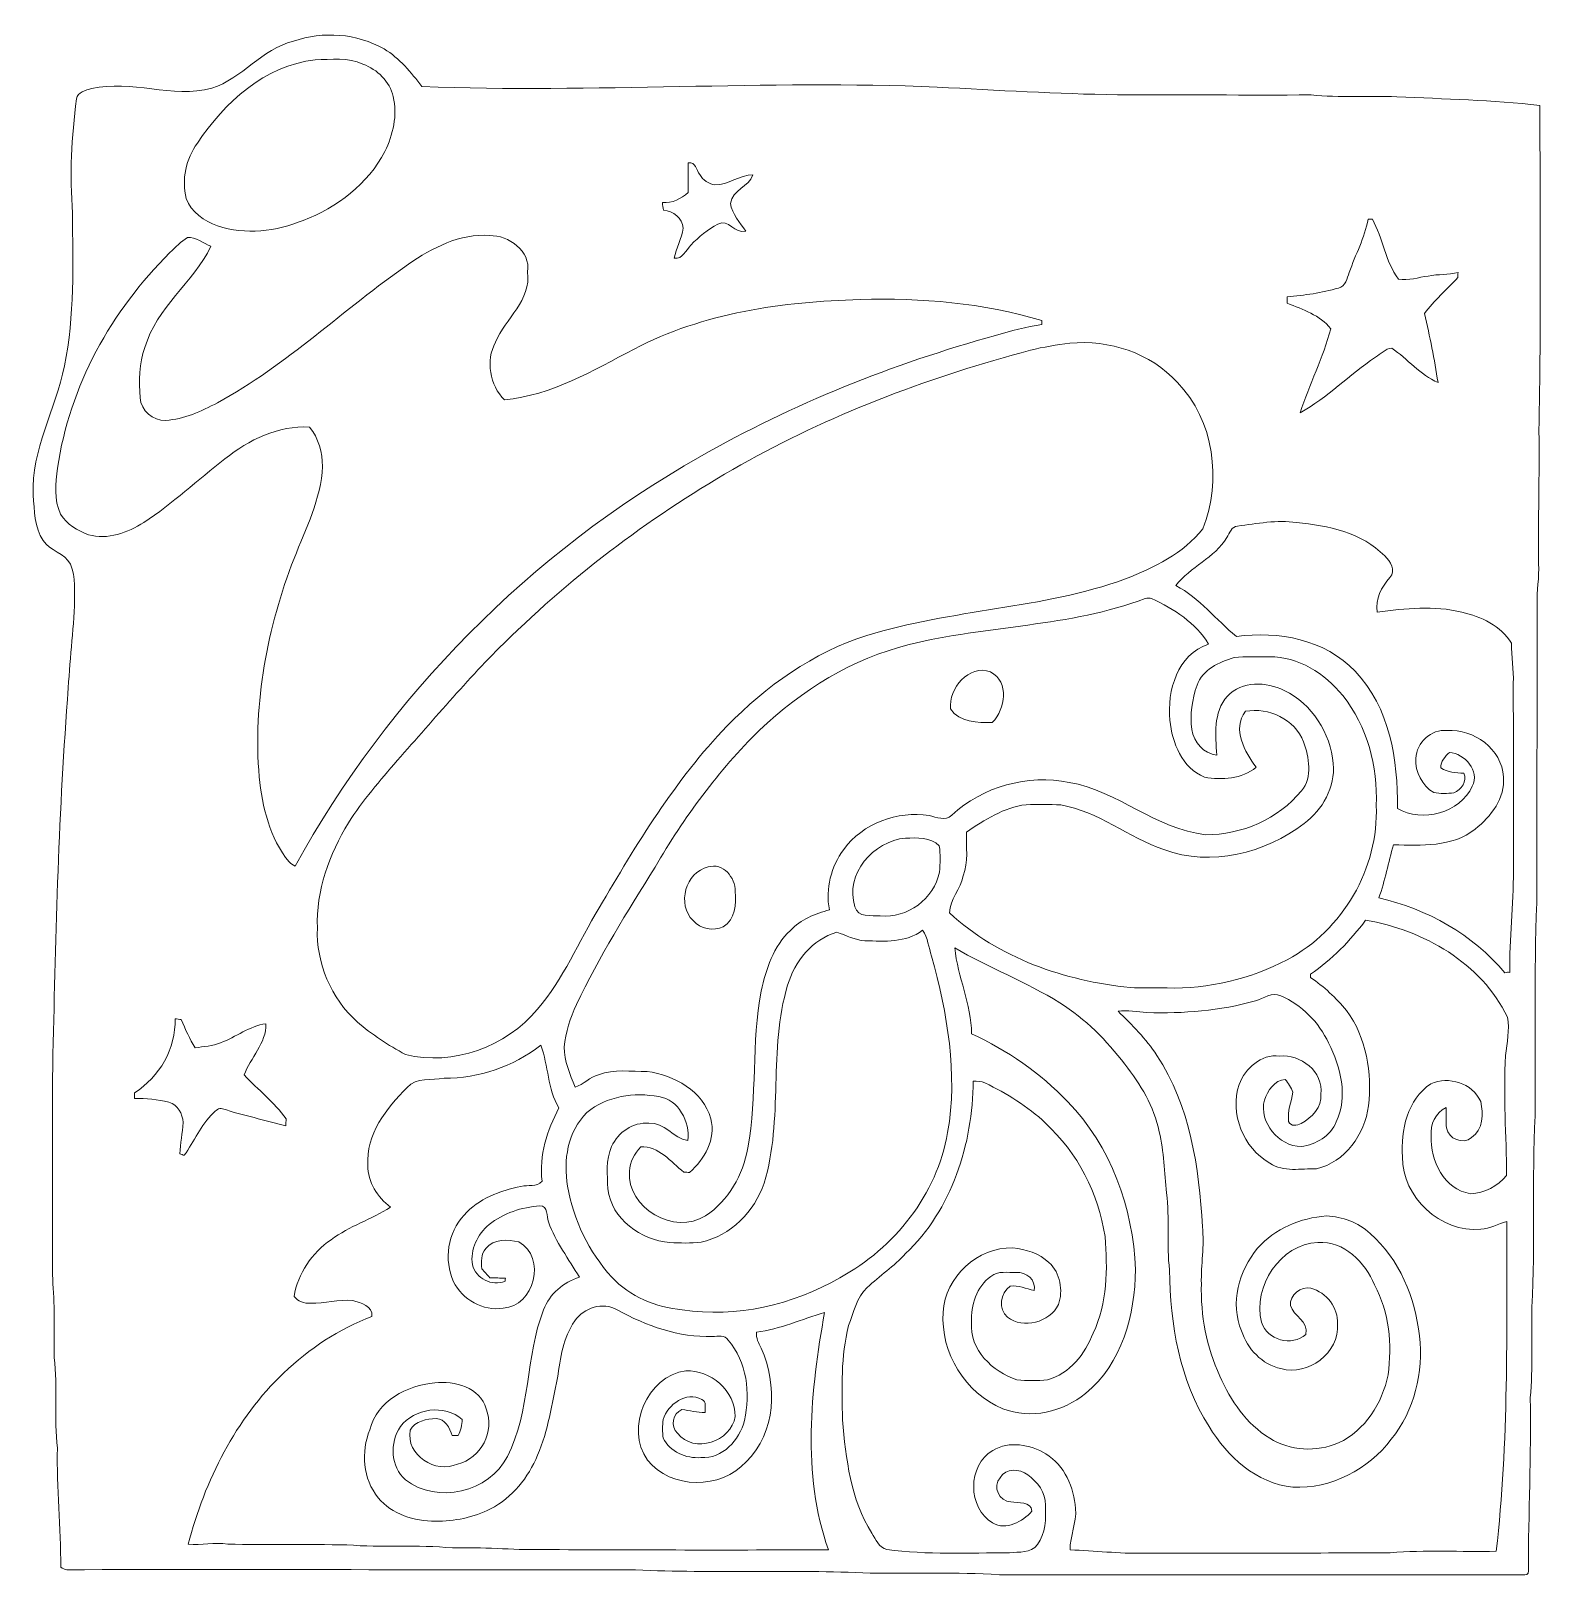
# Model space of a CAD drawing. Header units: centimetres. Extents: x -15.9 to 15.9, y -16.2 to 16.3.
import ezdxf

# ---------------------------------------------------------------- set-up
doc = ezdxf.new("R2010")
doc.units = ezdxf.units.CM
doc.header["$MEASUREMENT"] = 0
doc.layers.add('Layer 1', color=7, linetype='Continuous')

msp = doc.modelspace()

# ---------------------------------------------------------------- linework, layer by layer
at = {"layer": 'Layer 1', "color": 250, "lineweight": 9}
for points, knots in [([(-10.37536, 16.05652), (-9.75412, 16.27524), (-9.04327, 16.22374), (-8.47001, 15.89459), (-8.47001, 15.89459), (-8.14263, 15.70233), (-7.90098, 15.40141), (-7.67132, 15.10578), (-7.67132, 15.10578), (-4.05852, 14.96397), (-0.44396, 15.24654), (3.16743, 15.09273), (3.16743, 15.09273), (4.42967, 15.02817), (5.69155, 14.94986), (6.95626, 14.93186), (6.95626, 14.93186), (8.31551, 14.92728), (9.67477, 14.92622), (11.03437, 14.92763), (11.03437, 14.92763), (11.63198, 14.87295), (12.23382, 14.90682), (12.83354, 14.892), (12.83354, 14.892), (13.83649, 14.83732), (14.84437, 14.82991), (15.84203, 14.70397), (15.84203, 14.70397), (15.84661, 12.4222), (15.86813, 10.13585), (15.82192, 7.85654), (15.82192, 7.85654), (15.83674, 6.92874), (15.80322, 5.99952), (15.81627, 5.06925), (15.81627, 5.06925), (15.83074, 4.78561), (15.77253, 4.50586), (15.78664, 4.22258), (15.78664, 4.22258), (15.78629, 2.1292), (15.77606, 0.03616), (15.775, -2.05722), (15.775, -2.05722), (15.71785, -3.54806), (15.75348, -5.04383), (15.74149, -6.53714), (15.74149, -6.53714), (15.66881, -7.87523), (15.75207, -9.22072), (15.67481, -10.55881), (15.67481, -10.55881), (15.66846, -11.19381), (15.69315, -11.83093), (15.64059, -12.46381), (15.64059, -12.46381), (15.65929, -13.67701), (15.60108, -14.88633), (15.60002, -16.09882), (15.60002, -16.09882), (15.61942, -16.17927), (15.53758, -16.19126), (15.47796, -16.18844), (15.47796, -16.18844), (11.80942, -16.18879), (8.14089, -16.18632), (4.47235, -16.18244), (4.47235, -16.18244), (3.56924, -16.12635), (2.66119, -16.15738), (1.75596, -16.14787), (1.75596, -16.14787), (0.11237, -16.07167), (-1.53898, -16.15457), (-3.18293, -16.08225), (-3.18293, -16.08225), (-7.16931, -16.07943), (-11.15606, -16.07132), (-15.14245, -16.07731), (-15.14245, -16.07731), (-15.18972, -16.07661), (-15.22782, -16.04449), (-15.26874, -16.02616), (-15.26874, -16.02616), (-15.26556, -15.19043), (-15.35835, -14.35858), (-15.34, -13.52214), (-15.34, -13.52214), (-15.41126, -12.88891), (-15.33295, -12.24791), (-15.40491, -11.61503), (-15.40491, -11.61503), (-15.41902, -11.09856), (-15.38445, -10.57962), (-15.43913, -10.06527), (-15.43913, -10.06527), (-15.44231, -8.53633), (-15.44619, -7.0074), (-15.43948, -5.47881), (-15.43948, -5.47881), (-15.37951, -2.91129), (-15.32624, -0.34237), (-15.12728, 2.21845), (-15.12728, 2.21845), (-15.09447, 2.87567), (-15.01545, 3.53008), (-14.98017, 4.18695), (-14.98017, 4.18695), (-14.98652, 4.4787), (-14.94418, 4.78738), (-15.06766, 5.06148), (-15.06766, 5.06148), (-15.18443, 5.30243), (-15.49593, 5.33947), (-15.63951, 5.55784), (-15.63951, 5.55784), (-15.82719, 5.84112), (-15.82331, 6.19108), (-15.84765, 6.51669), (-15.84765, 6.51669), (-15.8981, 7.4706), (-15.36893, 8.31586), (-15.19325, 9.23096), (-15.19325, 9.23096), (-14.96958, 10.28684), (-15.02109, 11.37022), (-15.02074, 12.44231), (-15.02074, 12.44231), (-15.0853, 13.24276), (-15.0419, 14.04921), (-14.93748, 14.84402), (-14.93748, 14.84402), (-14.91561, 14.9936), (-14.74063, 15.02394), (-14.62139, 15.06204), (-14.62139, 15.06204), (-13.78319, 15.25642), (-12.927, 14.85214), (-12.09162, 15.06804), (-12.09162, 15.06804), (-11.45274, 15.27617), (-11.03893, 15.89777), (-10.37536, 16.05652), (-10.37536, 16.05652), (-10.37536, 16.05652), (-10.37536, 16.05652), (-10.37536, 16.05652)], [0, 0, 0, 0, 0.02631579, 0.02631579, 0.02631579, 0.02631579, 0.05263158, 0.05263158, 0.05263158, 0.05263158, 0.07894737, 0.07894737, 0.07894737, 0.07894737, 0.10526316, 0.10526316, 0.10526316, 0.10526316, 0.13157895, 0.13157895, 0.13157895, 0.13157895, 0.15789474, 0.15789474, 0.15789474, 0.15789474, 0.18421053, 0.18421053, 0.18421053, 0.18421053, 0.21052632, 0.21052632, 0.21052632, 0.21052632, 0.23684211, 0.23684211, 0.23684211, 0.23684211, 0.26315789, 0.26315789, 0.26315789, 0.26315789, 0.28947368, 0.28947368, 0.28947368, 0.28947368, 0.31578947, 0.31578947, 0.31578947, 0.31578947, 0.34210526, 0.34210526, 0.34210526, 0.34210526, 0.36842105, 0.36842105, 0.36842105, 0.36842105, 0.39473684, 0.39473684, 0.39473684, 0.39473684, 0.42105263, 0.42105263, 0.42105263, 0.42105263, 0.44736842, 0.44736842, 0.44736842, 0.44736842, 0.47368421, 0.47368421, 0.47368421, 0.47368421, 0.5, 0.5, 0.5, 0.5, 0.52631579, 0.52631579, 0.52631579, 0.52631579, 0.55263158, 0.55263158, 0.55263158, 0.55263158, 0.57894737, 0.57894737, 0.57894737, 0.57894737, 0.60526316, 0.60526316, 0.60526316, 0.60526316, 0.63157895, 0.63157895, 0.63157895, 0.63157895, 0.65789474, 0.65789474, 0.65789474, 0.65789474, 0.68421053, 0.68421053, 0.68421053, 0.68421053, 0.71052632, 0.71052632, 0.71052632, 0.71052632, 0.73684211, 0.73684211, 0.73684211, 0.73684211, 0.76315789, 0.76315789, 0.76315789, 0.76315789, 0.78947368, 0.78947368, 0.78947368, 0.78947368, 0.81578947, 0.81578947, 0.81578947, 0.81578947, 0.84210526, 0.84210526, 0.84210526, 0.84210526, 0.86842105, 0.86842105, 0.86842105, 0.86842105, 0.89473684, 0.89473684, 0.89473684, 0.89473684, 0.92105263, 0.92105263, 0.92105263, 0.92105263, 0.94736842, 0.94736842, 0.94736842, 0.94736842, 1, 1, 1, 1]), ([(-9.9171, 15.66635), (-10.98073, 15.55099), (-11.8214, 14.76606), (-12.39642, 13.91657), (-12.39642, 13.91657), (-12.63737, 13.58249), (-12.72839, 13.15422), (-12.63314, 12.75346), (-12.63314, 12.75346), (-12.52413, 12.46383), (-12.25284, 12.27615), (-11.97238, 12.17314), (-11.97238, 12.17314), (-11.3843, 11.97911), (-10.73484, 12.06166), (-10.16898, 12.29167), (-10.16898, 12.29167), (-9.45814, 12.56261), (-8.80585, 13.05579), (-8.45025, 13.73912), (-8.45025, 13.73912), (-8.28056, 14.09366), (-8.18496, 14.5043), (-8.27492, 14.89341), (-8.27492, 14.89341), (-8.35077, 15.21409), (-8.609, 15.46315), (-8.91239, 15.57533), (-8.91239, 15.57533), (-9.22707, 15.72067), (-9.58196, 15.67517), (-9.9171, 15.66635), (-9.9171, 15.66635), (-9.9171, 15.66635), (-9.9171, 15.66635), (-9.9171, 15.66635)], [0, 0, 0, 0, 0.1, 0.1, 0.1, 0.1, 0.2, 0.2, 0.2, 0.2, 0.3, 0.3, 0.3, 0.3, 0.4, 0.4, 0.4, 0.4, 0.5, 0.5, 0.5, 0.5, 0.6, 0.6, 0.6, 0.6, 0.7, 0.7, 0.7, 0.7, 0.8, 0.8, 0.8, 0.8, 1, 1, 1, 1]), ([(-2.07238, 13.49888), (-2.07309, 13.2918), (-2.07626, 13.08507), (-2.07097, 12.87799), (-2.07097, 12.87799), (-2.22231, 12.74817), (-2.40646, 12.64551), (-2.61354, 12.66562), (-2.61354, 12.66562), (-2.61072, 12.61023), (-2.60402, 12.55732), (-2.59273, 12.50722), (-2.59273, 12.50722), (-2.3927, 12.49241), (-2.18315, 12.33683), (-2.17892, 12.12552), (-2.17892, 12.12552), (-2.21208, 11.90715), (-2.3165, 11.70712), (-2.36942, 11.49334), (-2.36942, 11.49334), (-2.18456, 11.47147), (-2.12353, 11.66585), (-2.01453, 11.77274), (-2.01453, 11.77274), (-1.84872, 11.94631), (-1.65998, 12.10364), (-1.4455, 12.21336), (-1.4455, 12.21336), (-1.22607, 12.33366), (-1.08884, 11.99781), (-0.8613, 12.06343), (-0.8613, 12.06343), (-0.98971, 12.24405), (-1.14669, 12.42361), (-1.18444, 12.64869), (-1.18444, 12.64869), (-1.1414, 12.93232), (-0.79603, 12.99617), (-0.7096, 13.24629), (-0.7096, 13.24629), (-0.99465, 13.25687), (-1.22571, 13.02651), (-1.51182, 13.0378), (-1.51182, 13.0378), (-1.64235, 13.06038), (-1.76405, 13.13764), (-1.82932, 13.25441), (-1.82932, 13.25441), (-1.89917, 13.35177), (-1.9154, 13.5271), (-2.07238, 13.49888), (-2.07238, 13.49888), (-2.07238, 13.49888), (-2.07238, 13.49888), (-2.07238, 13.49888)], [0, 0, 0, 0, 0.06666667, 0.06666667, 0.06666667, 0.06666667, 0.13333333, 0.13333333, 0.13333333, 0.13333333, 0.2, 0.2, 0.2, 0.2, 0.26666667, 0.26666667, 0.26666667, 0.26666667, 0.33333333, 0.33333333, 0.33333333, 0.33333333, 0.4, 0.4, 0.4, 0.4, 0.46666667, 0.46666667, 0.46666667, 0.46666667, 0.53333333, 0.53333333, 0.53333333, 0.53333333, 0.6, 0.6, 0.6, 0.6, 0.66666667, 0.66666667, 0.66666667, 0.66666667, 0.73333333, 0.73333333, 0.73333333, 0.73333333, 0.8, 0.8, 0.8, 0.8, 0.86666667, 0.86666667, 0.86666667, 0.86666667, 1, 1, 1, 1]), ([(-7.95742, 11.36987), (-9.31632, 10.42547), (-10.51471, 9.25037), (-11.97485, 8.45344), (-11.97485, 8.45344), (-12.31528, 8.28058), (-12.67441, 8.10772), (-13.06176, 8.08726), (-13.06176, 8.08726), (-13.33128, 8.06962), (-13.57788, 8.29294), (-13.60222, 8.55857), (-13.60222, 8.55857), (-13.61774, 8.91489), (-13.63291, 9.28212), (-13.50026, 9.62114), (-13.50026, 9.62114), (-13.25508, 10.45828), (-12.48603, 10.98216), (-12.11173, 11.74593), (-12.11173, 11.74593), (-12.27507, 11.80908), (-12.42288, 11.94489), (-12.60597, 11.93466), (-12.60597, 11.93466), (-12.74215, 11.84435), (-12.85468, 11.72511), (-12.9718, 11.61258), (-12.9718, 11.61258), (-14.20476, 10.39972), (-15.09023, 8.80375), (-15.33647, 7.0822), (-15.33647, 7.0822), (-15.37881, 6.76223), (-15.41832, 6.41615), (-15.27156, 6.11558), (-15.27156, 6.11558), (-15.14527, 5.9011), (-14.9149, 5.76845), (-14.68807, 5.68343), (-14.68807, 5.68343), (-14.28343, 5.56807), (-13.86151, 5.72224), (-13.52143, 5.94237), (-13.52143, 5.94237), (-12.91465, 6.33431), (-12.38972, 6.83631), (-11.81787, 7.27552), (-11.81787, 7.27552), (-11.31692, 7.6791), (-10.69462, 7.98143), (-10.03669, 7.94438), (-10.03669, 7.94438), (-9.84549, 7.71473), (-9.76929, 7.40851), (-9.76223, 7.11536), (-9.76223, 7.11536), (-9.79575, 6.43026), (-10.11254, 5.80937), (-10.3616, 5.1839), (-10.3616, 5.1839), (-10.92322, 3.72834), (-11.23049, 2.15001), (-11.09432, 0.58932), (-11.09432, 0.58932), (-11.03082, -0.04215), (-10.87666, -0.69655), (-10.46532, -1.1975), (-10.46532, -1.1975), (-10.43533, -1.24124), (-10.37995, -1.25006), (-10.34043, -1.28287), (-10.34043, -1.28287), (-8.3677, 2.29571), (-5.38532, 5.30667), (-1.82861, 7.31962), (-1.82861, 7.31962), (0.12366, 8.4351), (2.22798, 9.2733), (4.39333, 9.87196), (4.39333, 9.87196), (4.71436, 9.96369), (5.03609, 10.05858), (5.36841, 10.10162), (5.36841, 10.10162), (5.36629, 10.12984), (5.36559, 10.15771), (5.36523, 10.18558), (5.36523, 10.18558), (4.12839, 10.55812), (2.82982, 10.66255), (1.54324, 10.62692), (1.54324, 10.62692), (-0.08342, 10.58388), (-1.751, 10.34856), (-3.21115, 9.58692), (-3.21115, 9.58692), (-4.0744, 9.13183), (-4.9447, 8.61537), (-5.93671, 8.51765), (-5.93671, 8.51765), (-6.24821, 8.82598), (-6.33429, 9.34104), (-6.12686, 9.7305), (-6.12686, 9.7305), (-5.91272, 10.22827), (-5.37085, 10.61316), (-5.44952, 11.20724), (-5.44952, 11.20724), (-5.38285, 11.64997), (-5.8464, 11.97806), (-6.24927, 11.97241), (-6.24927, 11.97241), (-6.8751, 12.02004), (-7.45683, 11.71277), (-7.95742, 11.36987), (-7.95742, 11.36987), (-7.95742, 11.36987), (-7.95742, 11.36987), (-7.95742, 11.36987)], [0, 0, 0, 0, 0.03225806, 0.03225806, 0.03225806, 0.03225806, 0.06451613, 0.06451613, 0.06451613, 0.06451613, 0.09677419, 0.09677419, 0.09677419, 0.09677419, 0.12903226, 0.12903226, 0.12903226, 0.12903226, 0.16129032, 0.16129032, 0.16129032, 0.16129032, 0.19354839, 0.19354839, 0.19354839, 0.19354839, 0.22580645, 0.22580645, 0.22580645, 0.22580645, 0.25806452, 0.25806452, 0.25806452, 0.25806452, 0.29032258, 0.29032258, 0.29032258, 0.29032258, 0.32258065, 0.32258065, 0.32258065, 0.32258065, 0.35483871, 0.35483871, 0.35483871, 0.35483871, 0.38709677, 0.38709677, 0.38709677, 0.38709677, 0.41935484, 0.41935484, 0.41935484, 0.41935484, 0.4516129, 0.4516129, 0.4516129, 0.4516129, 0.48387097, 0.48387097, 0.48387097, 0.48387097, 0.51612903, 0.51612903, 0.51612903, 0.51612903, 0.5483871, 0.5483871, 0.5483871, 0.5483871, 0.58064516, 0.58064516, 0.58064516, 0.58064516, 0.61290323, 0.61290323, 0.61290323, 0.61290323, 0.64516129, 0.64516129, 0.64516129, 0.64516129, 0.67741935, 0.67741935, 0.67741935, 0.67741935, 0.70967742, 0.70967742, 0.70967742, 0.70967742, 0.74193548, 0.74193548, 0.74193548, 0.74193548, 0.77419355, 0.77419355, 0.77419355, 0.77419355, 0.80645161, 0.80645161, 0.80645161, 0.80645161, 0.83870968, 0.83870968, 0.83870968, 0.83870968, 0.87096774, 0.87096774, 0.87096774, 0.87096774, 0.90322581, 0.90322581, 0.90322581, 0.90322581, 0.93548387, 0.93548387, 0.93548387, 0.93548387, 1, 1, 1, 1]), ([(12.22958, 12.31672), (12.15797, 11.92549), (11.96006, 11.57201), (11.83377, 11.19736), (11.83377, 11.19736), (11.78508, 11.07353), (11.75651, 10.90314), (11.60375, 10.86892), (11.60375, 10.86892), (11.25521, 10.76238), (10.88867, 10.72005), (10.52708, 10.68442), (10.52708, 10.68442), (10.52778, 10.63962), (10.52849, 10.59481), (10.52955, 10.55001), (10.52955, 10.55001), (10.85304, 10.41489), (11.22134, 10.3027), (11.44183, 10.01237), (11.44183, 10.01237), (11.28555, 9.40806), (10.9931, 8.84115), (10.79695, 8.24636), (10.79695, 8.24636), (11.37374, 8.55963), (11.838, 9.04717), (12.38234, 9.4137), (12.38234, 9.4137), (12.49311, 9.48003), (12.58906, 9.59574), (12.72453, 9.60491), (12.72453, 9.60491), (13.06002, 9.37914), (13.3239, 9.04505), (13.69961, 8.88066), (13.69961, 8.88066), (13.622, 9.3675), (13.53204, 9.85362), (13.4128, 10.33093), (13.4128, 10.33093), (13.62094, 10.60575), (13.87952, 10.83964), (14.11871, 11.08694), (14.11871, 11.08694), (14.11342, 11.12257), (14.11412, 11.1582), (14.12047, 11.19383), (14.12047, 11.19383), (13.9141, 11.14938), (13.70102, 11.16102), (13.49429, 11.12081), (13.49429, 11.12081), (13.28721, 11.09893), (13.0766, 11.0125), (12.86987, 11.05766), (12.86987, 11.05766), (12.58412, 11.42561), (12.54144, 11.91632), (12.31778, 12.31884), (12.31778, 12.31884), (12.28814, 12.31461), (12.25851, 12.3139), (12.22958, 12.31672), (12.22958, 12.31672), (12.22958, 12.31672), (12.22958, 12.31672), (12.22958, 12.31672)], [0, 0, 0, 0, 0.05555556, 0.05555556, 0.05555556, 0.05555556, 0.11111111, 0.11111111, 0.11111111, 0.11111111, 0.16666667, 0.16666667, 0.16666667, 0.16666667, 0.22222222, 0.22222222, 0.22222222, 0.22222222, 0.27777778, 0.27777778, 0.27777778, 0.27777778, 0.33333333, 0.33333333, 0.33333333, 0.33333333, 0.38888889, 0.38888889, 0.38888889, 0.38888889, 0.44444444, 0.44444444, 0.44444444, 0.44444444, 0.5, 0.5, 0.5, 0.5, 0.55555556, 0.55555556, 0.55555556, 0.55555556, 0.61111111, 0.61111111, 0.61111111, 0.61111111, 0.66666667, 0.66666667, 0.66666667, 0.66666667, 0.72222222, 0.72222222, 0.72222222, 0.72222222, 0.77777778, 0.77777778, 0.77777778, 0.77777778, 0.83333333, 0.83333333, 0.83333333, 0.83333333, 0.88888889, 0.88888889, 0.88888889, 0.88888889, 1, 1, 1, 1]), ([(5.95684, 9.70686), (5.67744, 9.6737), (5.39875, 9.63101), (5.1264, 9.56046), (5.1264, 9.56046), (3.07218, 9.0193), (1.06558, 8.27), (-0.79744, 7.24341), (-0.79744, 7.24341), (-2.61495, 6.23976), (-4.29911, 4.99199), (-5.79348, 3.55124), (-5.79348, 3.55124), (-6.64791, 2.73139), (-7.40074, 1.81628), (-8.19202, 0.93751), (-8.19202, 0.93751), (-8.54832, 0.51277), (-8.9205, 0.0972), (-9.21895, -0.372), (-9.21895, -0.372), (-9.61795, -1.03593), (-9.90405, -1.80145), (-9.87159, -2.58603), (-9.87159, -2.58603), (-9.90087, -3.32157), (-9.58443, -4.06735), (-9.03586, -4.55877), (-9.03586, -4.55877), (-8.72648, -4.82793), (-8.37652, -5.04666), (-8.02057, -5.24809), (-8.02057, -5.24809), (-7.01233, -5.49186), (-5.9039, -5.08828), (-5.24315, -4.29418), (-5.24315, -4.29418), (-4.69634, -3.66024), (-4.37602, -2.87637), (-3.94775, -2.16552), (-3.94775, -2.16552), (-3.15823, -0.82073), (-2.34261, 0.52935), (-1.25676, 1.66), (-1.25676, 1.66), (-0.43232, 2.49855), (0.55617, 3.2094), (1.68717, 3.56465), (1.68717, 3.56465), (3.46447, 4.11816), (5.36947, 4.1171), (7.12524, 4.7528), (7.12524, 4.7528), (7.72355, 4.9934), (8.34903, 5.2855), (8.75084, 5.80796), (8.75084, 5.80796), (9.15301, 6.82149), (8.99532, 8.08761), (8.21744, 8.88595), (8.21744, 8.88595), (7.65159, 9.50543), (6.78305, 9.78835), (5.95684, 9.70686), (5.95684, 9.70686), (5.95684, 9.70686), (5.95684, 9.70686), (5.95684, 9.70686)], [0, 0, 0, 0, 0.05555556, 0.05555556, 0.05555556, 0.05555556, 0.11111111, 0.11111111, 0.11111111, 0.11111111, 0.16666667, 0.16666667, 0.16666667, 0.16666667, 0.22222222, 0.22222222, 0.22222222, 0.22222222, 0.27777778, 0.27777778, 0.27777778, 0.27777778, 0.33333333, 0.33333333, 0.33333333, 0.33333333, 0.38888889, 0.38888889, 0.38888889, 0.38888889, 0.44444444, 0.44444444, 0.44444444, 0.44444444, 0.5, 0.5, 0.5, 0.5, 0.55555556, 0.55555556, 0.55555556, 0.55555556, 0.61111111, 0.61111111, 0.61111111, 0.61111111, 0.66666667, 0.66666667, 0.66666667, 0.66666667, 0.72222222, 0.72222222, 0.72222222, 0.72222222, 0.77777778, 0.77777778, 0.77777778, 0.77777778, 0.83333333, 0.83333333, 0.83333333, 0.83333333, 0.88888889, 0.88888889, 0.88888889, 0.88888889, 1, 1, 1, 1]), ([(9.48074, 5.86335), (9.35303, 5.86123), (9.32234, 5.71201), (9.25955, 5.62699), (9.25955, 5.62699), (8.9999, 5.1906), (8.48661, 5.00433), (8.18287, 4.6131), (8.18287, 4.6131), (8.6824, 4.35346), (9.0313, 3.89132), (9.45851, 3.54383), (9.45851, 3.54383), (10.33834, 3.66166), (11.32612, 3.48316), (11.95547, 2.81182), (11.95547, 2.81182), (12.68784, 2.0537), (12.85717, 0.9421), (12.84659, -0.07037), (12.84659, -0.07037), (13.368, -0.37941), (14.16245, -0.16774), (14.41963, 0.39247), (14.41963, 0.39247), (14.59143, 0.7202), (14.25982, 1.07721), (13.93844, 1.1072), (13.93844, 1.1072), (13.85201, 1.01583), (13.75111, 0.92199), (13.76064, 0.78405), (13.76064, 0.78405), (13.90034, 0.67681), (14.07532, 0.68528), (14.24112, 0.66658), (14.24112, 0.66658), (14.32367, 0.50712), (14.18538, 0.31662), (14.03475, 0.2563), (14.03475, 0.2563), (13.89399, 0.23795), (13.74829, 0.23584), (13.60894, 0.26194), (13.60894, 0.26194), (13.362, 0.40482), (13.21383, 0.69586), (13.23606, 0.97914), (13.23606, 0.97914), (13.23994, 1.31005), (13.5585, 1.60109), (13.89011, 1.56405), (13.89011, 1.56405), (14.45138, 1.60779), (15.04404, 1.17387), (15.07544, 0.59214), (15.07544, 0.59214), (15.11848, 0.14165), (14.81439, -0.24077), (14.48277, -0.50605), (14.48277, -0.50605), (13.99876, -0.89164), (13.34648, -0.85107), (12.76475, -0.83661), (12.76475, -0.83661), (12.65115, -1.20597), (12.59012, -1.59085), (12.45219, -1.95421), (12.45219, -1.95421), (13.46924, -2.1814), (14.43444, -2.72503), (15.10472, -3.52795), (15.10472, -3.52795), (15.14, -3.5156), (15.17563, -3.51313), (15.21126, -3.52054), (15.21126, -3.52054), (15.1968, -2.80722), (15.28781, -2.0992), (15.28393, -1.38659), (15.28393, -1.38659), (15.29099, -0.06967), (15.28605, 1.2476), (15.28146, 2.56488), (15.28146, 2.56488), (15.29416, 2.84498), (15.24548, 3.12227), (15.24372, 3.40202), (15.24372, 3.40202), (15.02288, 3.76644), (14.60625, 3.96576), (14.20196, 4.0536), (14.20196, 4.0536), (13.61847, 4.19965), (13.01028, 4.13297), (12.4229, 4.0543), (12.4229, 4.0543), (12.37316, 4.33406), (12.51357, 4.57783), (12.68608, 4.78385), (12.68608, 4.78385), (12.82366, 4.93448), (12.69772, 5.12428), (12.57813, 5.23717), (12.57813, 5.23717), (12.09694, 5.72929), (11.38644, 5.87922), (10.72604, 5.93673), (10.72604, 5.93673), (10.31047, 6.00199), (9.89278, 5.91521), (9.48074, 5.86335), (9.48074, 5.86335), (9.48074, 5.86335), (9.48074, 5.86335), (9.48074, 5.86335)], [0, 0, 0, 0, 0.03333333, 0.03333333, 0.03333333, 0.03333333, 0.06666667, 0.06666667, 0.06666667, 0.06666667, 0.1, 0.1, 0.1, 0.1, 0.13333333, 0.13333333, 0.13333333, 0.13333333, 0.16666667, 0.16666667, 0.16666667, 0.16666667, 0.2, 0.2, 0.2, 0.2, 0.23333333, 0.23333333, 0.23333333, 0.23333333, 0.26666667, 0.26666667, 0.26666667, 0.26666667, 0.3, 0.3, 0.3, 0.3, 0.33333333, 0.33333333, 0.33333333, 0.33333333, 0.36666667, 0.36666667, 0.36666667, 0.36666667, 0.4, 0.4, 0.4, 0.4, 0.43333333, 0.43333333, 0.43333333, 0.43333333, 0.46666667, 0.46666667, 0.46666667, 0.46666667, 0.5, 0.5, 0.5, 0.5, 0.53333333, 0.53333333, 0.53333333, 0.53333333, 0.56666667, 0.56666667, 0.56666667, 0.56666667, 0.6, 0.6, 0.6, 0.6, 0.63333333, 0.63333333, 0.63333333, 0.63333333, 0.66666667, 0.66666667, 0.66666667, 0.66666667, 0.7, 0.7, 0.7, 0.7, 0.73333333, 0.73333333, 0.73333333, 0.73333333, 0.76666667, 0.76666667, 0.76666667, 0.76666667, 0.8, 0.8, 0.8, 0.8, 0.83333333, 0.83333333, 0.83333333, 0.83333333, 0.86666667, 0.86666667, 0.86666667, 0.86666667, 0.9, 0.9, 0.9, 0.9, 0.93333333, 0.93333333, 0.93333333, 0.93333333, 1, 1, 1, 1]), ([(7.54117, 4.34147), (5.94943, 3.73398), (4.212, 3.78513), (2.57441, 3.37097), (2.57441, 3.37097), (1.38484, 3.07746), (0.31028, 2.41706), (-0.56955, 1.57428), (-0.56955, 1.57428), (-1.43668, 0.72726), (-2.15916, -0.25911), (-2.76841, -1.30439), (-2.76841, -1.30439), (-3.3512, -2.24878), (-3.94845, -3.18893), (-4.42188, -4.1947), (-4.42188, -4.1947), (-4.55982, -4.47551), (-4.64484, -4.7796), (-4.68082, -5.09005), (-4.68082, -5.09005), (-4.68047, -5.38568), (-4.56052, -5.66225), (-4.44834, -5.93037), (-4.44834, -5.93037), (-4.26807, -5.87604), (-4.14248, -5.71658), (-3.95692, -5.66966), (-3.95692, -5.66966), (-3.63166, -5.54337), (-3.27324, -5.60863), (-2.93316, -5.60052), (-2.93316, -5.60052), (-2.36942, -5.68166), (-1.76017, -6.01256), (-1.59684, -6.59535), (-1.59684, -6.59535), (-1.48465, -7.02856), (-1.73019, -7.4459), (-2.04275, -7.72706), (-2.04275, -7.72706), (-2.07344, -7.72495), (-2.13518, -7.72071), (-2.16587, -7.71895), (-2.16587, -7.71895), (-2.43504, -7.50305), (-2.69433, -7.16897), (-3.0718, -7.18731), (-3.0718, -7.18731), (-3.19104, -7.33407), (-3.30887, -7.50234), (-3.3071, -7.6999), (-3.3071, -7.6999), (-3.37378, -8.47918), (-2.35601, -9.0521), (-1.70973, -8.63723), (-1.70973, -8.63723), (-1.22078, -8.32008), (-0.91351, -7.77539), (-0.81861, -7.20777), (-0.81861, -7.20777), (-0.61894, -6.1191), (-0.74417, -5.00009), (-0.53498, -3.91248), (-0.53498, -3.91248), (-0.43408, -3.44963), (-0.27956, -2.96703), (0.07709, -2.63542), (0.07709, -2.63542), (0.2937, -2.40329), (0.59815, -2.28723), (0.89695, -2.20327), (0.89695, -2.20327), (0.81193, -1.7623), (0.9347, -1.29345), (1.19822, -0.93327), (1.19822, -0.93327), (1.6025, -0.38399), (2.32817, -0.11271), (2.99562, -0.22419), (2.99562, -0.22419), (3.14873, -0.25417), (3.34099, -0.34554), (3.47082, -0.21254), (3.47082, -0.21254), (4.1231, 0.39035), (5.07278, 0.64859), (5.94167, 0.47502), (5.94167, 0.47502), (6.96861, 0.3004), (7.76553, -0.51382), (8.81117, -0.62424), (8.81117, -0.62424), (9.57175, -0.62917), (10.34081, -0.29439), (10.82694, 0.29722), (10.82694, 0.29722), (11.06718, 0.59144), (10.98392, 0.9996), (10.87174, 1.32839), (10.87174, 1.32839), (10.68689, 1.80076), (10.13867, 2.06111), (9.65042, 1.96939), (9.65042, 1.96939), (9.3615, 1.59721), (9.63561, 1.11531), (9.87338, 0.79323), (9.87338, 0.79323), (9.56682, 0.54099), (9.159, 0.52265), (8.78471, 0.58473), (8.78471, 0.58473), (8.31763, 0.78335), (8.10737, 1.30617), (8.05904, 1.7803), (8.05904, 1.7803), (7.99907, 2.39942), (8.21674, 3.16989), (8.87325, 3.37838), (8.87325, 3.37838), (8.60832, 3.83593), (8.14124, 4.12133), (7.67452, 4.33935), (7.67452, 4.33935), (7.63183, 4.35558), (7.5842, 4.35452), (7.54117, 4.34147), (7.54117, 4.34147), (7.54117, 4.34147), (7.54117, 4.34147), (7.54117, 4.34147)], [0, 0, 0, 0, 0.02941176, 0.02941176, 0.02941176, 0.02941176, 0.05882353, 0.05882353, 0.05882353, 0.05882353, 0.08823529, 0.08823529, 0.08823529, 0.08823529, 0.11764706, 0.11764706, 0.11764706, 0.11764706, 0.14705882, 0.14705882, 0.14705882, 0.14705882, 0.17647059, 0.17647059, 0.17647059, 0.17647059, 0.20588235, 0.20588235, 0.20588235, 0.20588235, 0.23529412, 0.23529412, 0.23529412, 0.23529412, 0.26470588, 0.26470588, 0.26470588, 0.26470588, 0.29411765, 0.29411765, 0.29411765, 0.29411765, 0.32352941, 0.32352941, 0.32352941, 0.32352941, 0.35294118, 0.35294118, 0.35294118, 0.35294118, 0.38235294, 0.38235294, 0.38235294, 0.38235294, 0.41176471, 0.41176471, 0.41176471, 0.41176471, 0.44117647, 0.44117647, 0.44117647, 0.44117647, 0.47058824, 0.47058824, 0.47058824, 0.47058824, 0.5, 0.5, 0.5, 0.5, 0.52941176, 0.52941176, 0.52941176, 0.52941176, 0.55882353, 0.55882353, 0.55882353, 0.55882353, 0.58823529, 0.58823529, 0.58823529, 0.58823529, 0.61764706, 0.61764706, 0.61764706, 0.61764706, 0.64705882, 0.64705882, 0.64705882, 0.64705882, 0.67647059, 0.67647059, 0.67647059, 0.67647059, 0.70588235, 0.70588235, 0.70588235, 0.70588235, 0.73529412, 0.73529412, 0.73529412, 0.73529412, 0.76470588, 0.76470588, 0.76470588, 0.76470588, 0.79411765, 0.79411765, 0.79411765, 0.79411765, 0.82352941, 0.82352941, 0.82352941, 0.82352941, 0.85294118, 0.85294118, 0.85294118, 0.85294118, 0.88235294, 0.88235294, 0.88235294, 0.88235294, 0.91176471, 0.91176471, 0.91176471, 0.91176471, 0.94117647, 0.94117647, 0.94117647, 0.94117647, 1, 1, 1, 1]), ([(3.44683, 2.01983), (3.39109, 2.44634), (3.84053, 2.96916), (4.28891, 2.79912), (4.28891, 2.79912), (4.68719, 2.57899), (4.60253, 2.01983), (4.32419, 1.73514), (4.32419, 1.73514), (4.01903, 1.72597), (3.63204, 1.73373), (3.44683, 2.01983)], [0, 0, 0, 0, 0.25, 0.25, 0.25, 0.25, 0.5, 0.5, 0.5, 0.5, 1, 1, 1, 1]), ([(9.40877, 3.10039), (9.09762, 3.00832), (8.74625, 2.84745), (8.63019, 2.51901), (8.63019, 2.51901), (8.52718, 2.22057), (8.48167, 1.9006), (8.51871, 1.58592), (8.51871, 1.58592), (8.56387, 1.32098), (8.76813, 1.07721), (9.04717, 1.05005), (9.04717, 1.05005), (9.01472, 1.46809), (8.9678, 1.94681), (9.26942, 2.28724), (9.26942, 2.28724), (9.5714, 2.61744), (10.0914, 2.59522), (10.46569, 2.40789), (10.46569, 2.40789), (11.04919, 2.12637), (11.43971, 1.50866), (11.49722, 0.86943), (11.49722, 0.86943), (11.53884, 0.37589), (11.27179, -0.09824), (10.88409, -0.38999), (10.88409, -0.38999), (10.06212, -1.01405), (8.92511, -1.30369), (7.93416, -0.93821), (7.93416, -0.93821), (7.18557, -0.6835), (6.55868, -0.12894), (5.76528, 0.00053), (5.76528, 0.00053), (5.52222, 0.01888), (5.27774, 0.01288), (5.03468, 0.00583), (5.03468, 0.00583), (4.56513, -0.04603), (4.16579, -0.31944), (3.77809, -0.56779), (3.77809, -0.56779), (3.77244, -0.87577), (3.82677, -1.19574), (3.71282, -1.49136), (3.71282, -1.49136), (3.65602, -1.76582), (3.43201, -1.9849), (3.42495, -2.26783), (3.42495, -2.26783), (4.45577, -3.22209), (5.84466, -3.69446), (7.2212, -3.84051), (7.2212, -3.84051), (7.48084, -3.8458), (7.74049, -3.84827), (8.00013, -3.84721), (8.00013, -3.84721), (8.87361, -3.86803), (9.75379, -3.65883), (10.52778, -3.25314), (10.52778, -3.25314), (11.69512, -2.6386), (12.45395, -1.33014), (12.40103, -0.01075), (12.40103, -0.01075), (12.43349, 0.80875), (12.21512, 1.65753), (11.69442, 2.30311), (11.69442, 2.30311), (11.32153, 2.76631), (10.76132, 3.12121), (10.15172, 3.11592), (10.15172, 3.11592), (9.90442, 3.10745), (9.65501, 3.12509), (9.40877, 3.10039), (9.40877, 3.10039), (9.40877, 3.10039), (9.40877, 3.10039), (9.40877, 3.10039)], [0, 0, 0, 0, 0.04545455, 0.04545455, 0.04545455, 0.04545455, 0.09090909, 0.09090909, 0.09090909, 0.09090909, 0.13636364, 0.13636364, 0.13636364, 0.13636364, 0.18181818, 0.18181818, 0.18181818, 0.18181818, 0.22727273, 0.22727273, 0.22727273, 0.22727273, 0.27272727, 0.27272727, 0.27272727, 0.27272727, 0.31818182, 0.31818182, 0.31818182, 0.31818182, 0.36363636, 0.36363636, 0.36363636, 0.36363636, 0.40909091, 0.40909091, 0.40909091, 0.40909091, 0.45454545, 0.45454545, 0.45454545, 0.45454545, 0.5, 0.5, 0.5, 0.5, 0.54545455, 0.54545455, 0.54545455, 0.54545455, 0.59090909, 0.59090909, 0.59090909, 0.59090909, 0.63636364, 0.63636364, 0.63636364, 0.63636364, 0.68181818, 0.68181818, 0.68181818, 0.68181818, 0.72727273, 0.72727273, 0.72727273, 0.72727273, 0.77272727, 0.77272727, 0.77272727, 0.77272727, 0.81818182, 0.81818182, 0.81818182, 0.81818182, 0.86363636, 0.86363636, 0.86363636, 0.86363636, 0.90909091, 0.90909091, 0.90909091, 0.90909091, 1, 1, 1, 1]), ([(2.49821, -0.69726), (1.82793, -0.75124), (1.20775, -1.45891), (1.43529, -2.138), (1.43529, -2.138), (1.48926, -2.37613), (1.78524, -2.31792), (1.96763, -2.32886), (1.96763, -2.32886), (2.53525, -2.39518), (3.10146, -1.96514), (3.2154, -1.41093), (3.2154, -1.41093), (3.22528, -1.22749), (3.23904, -1.0391), (3.20764, -0.85777), (3.20764, -0.85777), (3.02808, -0.66904), (2.73704, -0.69162), (2.49821, -0.69726), (2.49821, -0.69726), (2.49821, -0.69726), (2.49821, -0.69726), (2.49821, -0.69726)], [0, 0, 0, 0, 0.14285714, 0.14285714, 0.14285714, 0.14285714, 0.28571429, 0.28571429, 0.28571429, 0.28571429, 0.42857143, 0.42857143, 0.42857143, 0.42857143, 0.57142857, 0.57142857, 0.57142857, 0.57142857, 0.71428571, 0.71428571, 0.71428571, 0.71428571, 1, 1, 1, 1]), ([(-1.65222, -1.30298), (-1.33437, -1.20632), (-1.08284, -1.52452), (-1.08213, -1.81662), (-1.08213, -1.81662), (-1.05885, -2.08085), (-1.08178, -2.40753), (-1.33366, -2.56063), (-1.33366, -2.56063), (-1.54216, -2.65271), (-1.81944, -2.6132), (-1.96902, -2.43046), (-1.96902, -2.43046), (-2.31686, -2.09355), (-2.12812, -1.40811), (-1.65222, -1.30298)], [0, 0, 0, 0, 0.2, 0.2, 0.2, 0.2, 0.4, 0.4, 0.4, 0.4, 0.6, 0.6, 0.6, 0.6, 1, 1, 1, 1]), ([(11.01744, -3.55793), (11.01673, -3.57487), (11.01532, -3.60874), (11.01462, -3.62602), (11.01462, -3.62602), (11.30142, -3.81652), (11.55542, -4.05641), (11.7745, -4.3217), (11.7745, -4.3217), (12.20207, -4.88932), (12.3079, -5.63544), (12.23911, -6.32724), (12.23911, -6.32724), (12.15197, -6.91708), (11.75157, -7.51469), (11.14162, -7.64628), (11.14162, -7.64628), (10.81565, -7.64345), (10.45052, -7.72495), (10.16266, -7.5288), (10.16266, -7.5288), (9.59892, -7.21271), (9.31634, -6.48846), (9.51496, -5.87498), (9.51496, -5.87498), (9.64478, -5.5342), (9.97851, -5.23222), (10.36374, -5.27773), (10.36374, -5.27773), (10.80436, -5.2301), (11.30037, -5.60899), (11.2344, -6.07959), (11.2344, -6.07959), (11.26297, -6.35229), (11.04425, -6.57489), (10.82094, -6.69307), (10.82094, -6.69307), (10.73698, -6.74317), (10.5994, -6.76539), (10.55671, -6.65215), (10.55671, -6.65215), (10.53131, -6.44189), (10.61104, -6.24152), (10.64737, -6.03796), (10.64737, -6.03796), (10.60963, -5.93954), (10.55107, -5.8517), (10.48651, -5.76915), (10.48651, -5.76915), (10.25403, -5.77797), (10.12209, -6.01186), (10.04624, -6.20447), (10.04624, -6.20447), (9.93194, -6.67473), (10.34751, -7.17038), (10.82235, -7.18308), (10.82235, -7.18308), (11.13209, -7.1411), (11.43583, -6.95801), (11.55895, -6.66097), (11.55895, -6.66097), (11.81295, -6.12686), (11.65138, -5.50562), (11.39844, -5.00291), (11.39844, -5.00291), (11.19277, -4.56653), (10.83646, -4.20317), (10.3909, -4.01267), (10.3909, -4.01267), (10.20887, -3.91671), (10.03248, -4.07687), (9.85821, -4.11779), (9.85821, -4.11779), (9.11844, -4.32805), (8.34232, -4.38802), (7.57609, -4.36333), (7.57609, -4.36333), (7.3743, -4.34463), (7.17216, -4.31253), (6.96896, -4.33299), (6.96896, -4.33299), (7.26035, -4.62403), (7.55951, -4.91401), (7.78211, -5.26432), (7.78211, -5.26432), (8.48837, -6.3216), (8.67499, -7.6244), (8.74273, -8.86653), (8.74273, -8.86653), (8.7907, -9.26623), (8.71098, -9.66487), (8.72121, -10.06492), (8.72121, -10.06492), (8.70498, -10.72955), (8.82563, -11.40301), (9.10962, -12.00661), (9.10962, -12.00661), (9.3361, -12.52167), (9.66806, -13.01591), (10.15878, -13.31048), (10.15878, -13.31048), (10.58529, -13.57718), (11.1462, -13.61457), (11.60517, -13.41031), (11.60517, -13.41031), (12.16855, -13.15032), (12.52662, -12.57493), (12.64868, -11.98192), (12.64868, -11.98192), (12.73864, -11.34057), (12.67055, -10.66747), (12.3654, -10.08785), (12.3654, -10.08785), (12.1615, -9.61583), (11.72687, -9.15969), (11.17301, -9.19885), (11.17301, -9.19885), (10.37397, -9.23413), (9.80459, -10.12313), (9.98662, -10.87172), (9.98662, -10.87172), (10.09951, -11.25449), (10.62727, -11.3896), (10.9176, -11.12996), (10.9176, -11.12996), (10.9871, -10.85373), (10.66113, -10.74966), (10.59305, -10.52106), (10.59305, -10.52106), (10.58246, -10.31081), (10.81283, -10.10337), (11.02485, -10.16017), (11.02485, -10.16017), (11.34799, -10.24695), (11.61081, -10.5701), (11.58294, -10.91159), (11.58294, -10.91159), (11.62986, -11.51554), (10.96699, -12.01578), (10.39479, -11.84857), (10.39479, -11.84857), (9.99544, -11.76637), (9.6924, -11.4337), (9.5647, -11.05799), (9.5647, -11.05799), (9.3234, -10.47485), (9.50931, -9.78975), (9.90478, -9.32021), (9.90478, -9.32021), (10.2632, -8.90111), (10.81071, -8.68168), (11.35152, -8.6397), (11.35152, -8.6397), (11.68736, -8.65416), (12.02427, -8.77446), (12.2705, -9.0087), (12.2705, -9.0087), (12.88928, -9.55022), (13.21877, -10.35808), (13.30944, -11.16206), (13.30944, -11.16206), (13.39763, -11.92371), (13.20219, -12.73157), (12.71571, -13.33411), (12.71571, -13.33411), (12.23346, -13.9677), (11.44818, -14.3868), (10.64455, -14.34165), (10.64455, -14.34165), (9.87761, -14.26157), (9.26554, -13.70347), (8.88384, -13.06635), (8.88384, -13.06635), (8.25801, -12.09304), (8.06645, -10.91617), (8.05199, -9.77882), (8.05199, -9.77882), (7.98567, -9.24083), (8.06045, -8.69438), (7.98708, -8.15639), (7.98708, -8.15639), (7.94651, -7.726), (7.93875, -7.28927), (7.83291, -6.86805), (7.83291, -6.86805), (7.73167, -6.33923), (7.43815, -5.87286), (7.11466, -5.452), (7.11466, -5.452), (6.72766, -4.95493), (6.28351, -4.49138), (5.74376, -4.15977), (5.74376, -4.15977), (5.0368, -3.7188), (4.25116, -3.42353), (3.53361, -3.00407), (3.53361, -3.00407), (3.59711, -3.61226), (3.88462, -4.19011), (3.88921, -4.80994), (3.88921, -4.80994), (4.63675, -5.16025), (5.33772, -5.6298), (5.90463, -6.23411), (5.90463, -6.23411), (6.82009, -7.1672), (7.28364, -8.47425), (7.33867, -9.76541), (7.33867, -9.76541), (7.32033, -10.71227), (7.05645, -11.74979), (6.28775, -12.37068), (6.28775, -12.37068), (5.81185, -12.7605), (5.12817, -12.92454), (4.54467, -12.69276), (4.54467, -12.69276), (3.75833, -12.37103), (3.22846, -11.51131), (3.29196, -10.66429), (3.29196, -10.66429), (3.32794, -9.92346), (4.01656, -9.29128), (4.75634, -9.30998), (4.75634, -9.30998), (5.02974, -9.34349), (5.31514, -9.42216), (5.51657, -9.62148), (5.51657, -9.62148), (5.75858, -9.83667), (5.81785, -10.20815), (5.71448, -10.50519), (5.71448, -10.50519), (5.53245, -10.87172), (4.97259, -11.03083), (4.64557, -10.76624), (4.64557, -10.76624), (4.43178, -10.59867), (4.49846, -10.26671), (4.69742, -10.11643), (4.69742, -10.11643), (4.87452, -10.09208), (5.03539, -10.17005), (5.20366, -10.20815), (5.20366, -10.20815), (5.24952, -9.98802), (5.03468, -9.80986), (4.82725, -9.8275), (4.82725, -9.8275), (4.64909, -9.8335), (4.44448, -9.7887), (4.29455, -9.9104), (4.29455, -9.9104), (3.99681, -10.12736), (3.86981, -10.51895), (3.8878, -10.87631), (3.8878, -10.87631), (3.84017, -11.44922), (4.3323, -11.92124), (4.84347, -12.08246), (4.84347, -12.08246), (5.05514, -12.10927), (5.27281, -12.10362), (5.48518, -12.08598), (5.48518, -12.08598), (5.95472, -11.95828), (6.2754, -11.53777), (6.44755, -11.10315), (6.44755, -11.10315), (6.74036, -10.46956), (6.75447, -9.75624), (6.6952, -9.07397), (6.6952, -9.07397), (6.56221, -8.16804), (6.11418, -7.31008), (5.44179, -6.68743), (5.44179, -6.68743), (5.07137, -6.33394), (4.62899, -6.06618), (4.17002, -5.84429), (4.17002, -5.84429), (4.09488, -5.80266), (4.00704, -5.80936), (3.92519, -5.80337), (3.92519, -5.80337), (3.91144, -7.12558), (3.47752, -8.50388), (2.49962, -9.43239), (2.49962, -9.43239), (2.25691, -9.69874), (1.95458, -9.8977), (1.69423, -10.14465), (1.69423, -10.14465), (1.46774, -10.35349), (1.40636, -10.66888), (1.30229, -10.94581), (1.30229, -10.94581), (1.13155, -11.59068), (1.16471, -12.26449), (1.17388, -12.92524), (1.17388, -12.92524), (1.24479, -13.74333), (1.34357, -14.60023), (1.79089, -15.31073), (1.79089, -15.31073), (1.86956, -15.4402), (1.94082, -15.61094), (2.10345, -15.64939), (2.10345, -15.64939), (2.95823, -15.77251), (3.8243, -15.71748), (4.68508, -15.72348), (4.68508, -15.72348), (4.88475, -15.69878), (5.13734, -15.733), (5.27175, -15.5492), (5.27175, -15.5492), (5.45449, -15.31672), (5.4499, -14.99993), (5.44496, -14.71877), (5.44496, -14.71877), (5.44743, -14.4563), (5.27386, -14.22911), (5.07031, -14.08094), (5.07031, -14.08094), (4.90062, -13.95218), (4.60676, -13.93842), (4.4907, -14.14444), (4.4907, -14.14444), (4.31254, -14.3293), (4.47059, -14.64292), (4.71471, -14.65315), (4.71471, -14.65315), (4.86782, -14.67678), (5.14087, -14.63516), (5.15886, -14.84894), (5.15886, -14.84894), (4.95531, -15.06308), (4.62193, -15.26557), (4.33124, -15.09412), (4.33124, -15.09412), (3.79996, -14.78297), (3.7989, -13.87986), (4.33371, -13.56871), (4.33371, -13.56871), (4.67873, -13.3648), (5.12393, -13.44206), (5.45166, -13.6442), (5.45166, -13.6442), (5.84783, -13.87986), (6.03904, -14.35047), (6.07432, -14.79214), (6.07432, -14.79214), (6.10465, -15.09024), (5.95261, -15.36541), (5.96143, -15.66174), (5.96143, -15.66174), (6.47648, -15.66985), (6.98907, -15.74711), (7.50624, -15.73053), (7.50624, -15.73053), (9.23485, -15.73865), (10.96346, -15.72524), (12.69207, -15.72171), (12.69207, -15.72171), (13.43361, -15.66068), (14.17974, -15.70478), (14.92339, -15.68926), (14.92339, -15.68926), (15.19221, -13.38985), (15.13929, -11.06893), (15.1467, -8.75541), (15.1467, -8.75541), (14.96149, -8.80198), (14.79428, -8.91698), (14.59919, -8.9191), (14.59919, -8.9191), (13.75535, -8.99636), (12.94114, -8.24812), (12.95348, -7.39863), (12.95348, -7.39863), (12.91221, -6.84159), (13.05297, -6.18895), (13.54721, -5.86263), (13.54721, -5.86263), (13.92503, -5.694), (14.4221, -5.84323), (14.59707, -6.23552), (14.59707, -6.23552), (14.65846, -6.49552), (14.64999, -6.82536), (14.40516, -6.99258), (14.40516, -6.99258), (14.21819, -7.14498), (13.92115, -7.01798), (13.87635, -6.78903), (13.87635, -6.78903), (13.86259, -6.64686), (13.87459, -6.50434), (13.86824, -6.36217), (13.86824, -6.36217), (13.64246, -6.46235), (13.53415, -6.72165), (13.55356, -6.95836), (13.55356, -6.95836), (13.53909, -7.47483), (13.82308, -8.08654), (14.384, -8.17227), (14.384, -8.17227), (14.67257, -8.16592), (14.95761, -8.00787), (15.14212, -7.79197), (15.14212, -7.79197), (15.13577, -6.9513), (15.07227, -6.10817), (15.12165, -5.26609), (15.12165, -5.26609), (15.14282, -4.99938), (15.21444, -4.72739), (15.16152, -4.4614), (15.16152, -4.4614), (14.60484, -3.31875), (13.39587, -2.62872), (12.17631, -2.42093), (12.17631, -2.42093), (11.8514, -2.85555), (11.46758, -3.25208), (11.01744, -3.55793), (11.01744, -3.55793), (11.01744, -3.55793), (11.01744, -3.55793), (11.01744, -3.55793)], [0, 0, 0, 0, 0.00917431, 0.00917431, 0.00917431, 0.00917431, 0.01834862, 0.01834862, 0.01834862, 0.01834862, 0.02752294, 0.02752294, 0.02752294, 0.02752294, 0.03669725, 0.03669725, 0.03669725, 0.03669725, 0.04587156, 0.04587156, 0.04587156, 0.04587156, 0.05504587, 0.05504587, 0.05504587, 0.05504587, 0.06422018, 0.06422018, 0.06422018, 0.06422018, 0.0733945, 0.0733945, 0.0733945, 0.0733945, 0.08256881, 0.08256881, 0.08256881, 0.08256881, 0.09174312, 0.09174312, 0.09174312, 0.09174312, 0.10091743, 0.10091743, 0.10091743, 0.10091743, 0.11009174, 0.11009174, 0.11009174, 0.11009174, 0.11926606, 0.11926606, 0.11926606, 0.11926606, 0.12844037, 0.12844037, 0.12844037, 0.12844037, 0.13761468, 0.13761468, 0.13761468, 0.13761468, 0.14678899, 0.14678899, 0.14678899, 0.14678899, 0.1559633, 0.1559633, 0.1559633, 0.1559633, 0.16513761, 0.16513761, 0.16513761, 0.16513761, 0.17431193, 0.17431193, 0.17431193, 0.17431193, 0.18348624, 0.18348624, 0.18348624, 0.18348624, 0.19266055, 0.19266055, 0.19266055, 0.19266055, 0.20183486, 0.20183486, 0.20183486, 0.20183486, 0.21100917, 0.21100917, 0.21100917, 0.21100917, 0.22018349, 0.22018349, 0.22018349, 0.22018349, 0.2293578, 0.2293578, 0.2293578, 0.2293578, 0.23853211, 0.23853211, 0.23853211, 0.23853211, 0.24770642, 0.24770642, 0.24770642, 0.24770642, 0.25688073, 0.25688073, 0.25688073, 0.25688073, 0.26605505, 0.26605505, 0.26605505, 0.26605505, 0.27522936, 0.27522936, 0.27522936, 0.27522936, 0.28440367, 0.28440367, 0.28440367, 0.28440367, 0.29357798, 0.29357798, 0.29357798, 0.29357798, 0.30275229, 0.30275229, 0.30275229, 0.30275229, 0.31192661, 0.31192661, 0.31192661, 0.31192661, 0.32110092, 0.32110092, 0.32110092, 0.32110092, 0.33027523, 0.33027523, 0.33027523, 0.33027523, 0.33944954, 0.33944954, 0.33944954, 0.33944954, 0.34862385, 0.34862385, 0.34862385, 0.34862385, 0.35779817, 0.35779817, 0.35779817, 0.35779817, 0.36697248, 0.36697248, 0.36697248, 0.36697248, 0.37614679, 0.37614679, 0.37614679, 0.37614679, 0.3853211, 0.3853211, 0.3853211, 0.3853211, 0.39449541, 0.39449541, 0.39449541, 0.39449541, 0.40366972, 0.40366972, 0.40366972, 0.40366972, 0.41284404, 0.41284404, 0.41284404, 0.41284404, 0.42201835, 0.42201835, 0.42201835, 0.42201835, 0.43119266, 0.43119266, 0.43119266, 0.43119266, 0.44036697, 0.44036697, 0.44036697, 0.44036697, 0.44954128, 0.44954128, 0.44954128, 0.44954128, 0.4587156, 0.4587156, 0.4587156, 0.4587156, 0.46788991, 0.46788991, 0.46788991, 0.46788991, 0.47706422, 0.47706422, 0.47706422, 0.47706422, 0.48623853, 0.48623853, 0.48623853, 0.48623853, 0.49541284, 0.49541284, 0.49541284, 0.49541284, 0.50458716, 0.50458716, 0.50458716, 0.50458716, 0.51376147, 0.51376147, 0.51376147, 0.51376147, 0.52293578, 0.52293578, 0.52293578, 0.52293578, 0.53211009, 0.53211009, 0.53211009, 0.53211009, 0.5412844, 0.5412844, 0.5412844, 0.5412844, 0.55045872, 0.55045872, 0.55045872, 0.55045872, 0.55963303, 0.55963303, 0.55963303, 0.55963303, 0.56880734, 0.56880734, 0.56880734, 0.56880734, 0.57798165, 0.57798165, 0.57798165, 0.57798165, 0.58715596, 0.58715596, 0.58715596, 0.58715596, 0.59633028, 0.59633028, 0.59633028, 0.59633028, 0.60550459, 0.60550459, 0.60550459, 0.60550459, 0.6146789, 0.6146789, 0.6146789, 0.6146789, 0.62385321, 0.62385321, 0.62385321, 0.62385321, 0.63302752, 0.63302752, 0.63302752, 0.63302752, 0.64220183, 0.64220183, 0.64220183, 0.64220183, 0.65137615, 0.65137615, 0.65137615, 0.65137615, 0.66055046, 0.66055046, 0.66055046, 0.66055046, 0.66972477, 0.66972477, 0.66972477, 0.66972477, 0.67889908, 0.67889908, 0.67889908, 0.67889908, 0.68807339, 0.68807339, 0.68807339, 0.68807339, 0.69724771, 0.69724771, 0.69724771, 0.69724771, 0.70642202, 0.70642202, 0.70642202, 0.70642202, 0.71559633, 0.71559633, 0.71559633, 0.71559633, 0.72477064, 0.72477064, 0.72477064, 0.72477064, 0.73394495, 0.73394495, 0.73394495, 0.73394495, 0.74311927, 0.74311927, 0.74311927, 0.74311927, 0.75229358, 0.75229358, 0.75229358, 0.75229358, 0.76146789, 0.76146789, 0.76146789, 0.76146789, 0.7706422, 0.7706422, 0.7706422, 0.7706422, 0.77981651, 0.77981651, 0.77981651, 0.77981651, 0.78899083, 0.78899083, 0.78899083, 0.78899083, 0.79816514, 0.79816514, 0.79816514, 0.79816514, 0.80733945, 0.80733945, 0.80733945, 0.80733945, 0.81651376, 0.81651376, 0.81651376, 0.81651376, 0.82568807, 0.82568807, 0.82568807, 0.82568807, 0.83486239, 0.83486239, 0.83486239, 0.83486239, 0.8440367, 0.8440367, 0.8440367, 0.8440367, 0.85321101, 0.85321101, 0.85321101, 0.85321101, 0.86238532, 0.86238532, 0.86238532, 0.86238532, 0.87155963, 0.87155963, 0.87155963, 0.87155963, 0.88073394, 0.88073394, 0.88073394, 0.88073394, 0.88990826, 0.88990826, 0.88990826, 0.88990826, 0.89908257, 0.89908257, 0.89908257, 0.89908257, 0.90825688, 0.90825688, 0.90825688, 0.90825688, 0.91743119, 0.91743119, 0.91743119, 0.91743119, 0.9266055, 0.9266055, 0.9266055, 0.9266055, 0.93577982, 0.93577982, 0.93577982, 0.93577982, 0.94495413, 0.94495413, 0.94495413, 0.94495413, 0.95412844, 0.95412844, 0.95412844, 0.95412844, 0.96330275, 0.96330275, 0.96330275, 0.96330275, 0.97247706, 0.97247706, 0.97247706, 0.97247706, 0.98165138, 0.98165138, 0.98165138, 0.98165138, 1, 1, 1, 1]), ([(1.64625, -2.85238), (1.43352, -2.84885), (1.24832, -2.73173), (1.05182, -2.67493), (1.05182, -2.67493), (0.53782, -2.82627), (0.16282, -3.28559), (0.01994, -3.79112), (0.01994, -3.79112), (-0.39775, -5.14332), (-0.05908, -6.60135), (-0.47677, -7.95284), (-0.47677, -7.95284), (-0.67538, -8.54657), (-1.1788, -9.05809), (-1.80039, -9.19003), (-1.80039, -9.19003), (-2.01876, -9.21861), (-2.24066, -9.20908), (-2.45973, -9.1992), (-2.45973, -9.1992), (-3.06686, -9.14558), (-3.68563, -8.7092), (-3.76289, -8.07243), (-3.76289, -8.07243), (-3.77206, -7.77539), (-3.80946, -7.46036), (-3.68246, -7.18096), (-3.68246, -7.18096), (-3.55228, -6.88004), (-3.2309, -6.66167), (-2.89788, -6.69272), (-2.89788, -6.69272), (-2.56909, -6.66414), (-2.38812, -7.01092), (-2.07944, -7.05326), (-2.07944, -7.05326), (-2.03463, -6.6645), (-2.26958, -6.19001), (-2.68868, -6.13215), (-2.68868, -6.13215), (-3.20691, -6.03514), (-3.79076, -6.11663), (-4.20245, -6.46588), (-4.20245, -6.46588), (-4.60885, -6.85817), (-4.7034, -7.47835), (-4.6085, -8.01528), (-4.6085, -8.01528), (-4.48961, -8.7219), (-4.16153, -9.39711), (-3.67752, -9.92663), (-3.67752, -9.92663), (-3.2997, -10.34185), (-2.7476, -10.55881), (-2.19656, -10.61208), (-2.19656, -10.61208), (-1.05956, -10.79129), (0.12295, -10.50801), (1.11673, -9.94074), (1.11673, -9.94074), (2.26467, -9.31315), (3.16214, -8.19026), (3.38544, -6.88675), (3.38544, -6.88675), (3.6024, -5.64497), (3.37592, -4.37779), (3.04889, -3.17588), (3.04889, -3.17588), (2.98328, -2.99631), (2.97269, -2.79276), (2.85663, -2.63507), (2.85663, -2.63507), (2.50773, -2.89789), (2.05794, -2.87002), (1.64625, -2.85238), (1.64625, -2.85238), (1.64625, -2.85238), (1.64625, -2.85238), (1.64625, -2.85238)], [0, 0, 0, 0, 0.04761905, 0.04761905, 0.04761905, 0.04761905, 0.0952381, 0.0952381, 0.0952381, 0.0952381, 0.14285714, 0.14285714, 0.14285714, 0.14285714, 0.19047619, 0.19047619, 0.19047619, 0.19047619, 0.23809524, 0.23809524, 0.23809524, 0.23809524, 0.28571429, 0.28571429, 0.28571429, 0.28571429, 0.33333333, 0.33333333, 0.33333333, 0.33333333, 0.38095238, 0.38095238, 0.38095238, 0.38095238, 0.42857143, 0.42857143, 0.42857143, 0.42857143, 0.47619048, 0.47619048, 0.47619048, 0.47619048, 0.52380952, 0.52380952, 0.52380952, 0.52380952, 0.57142857, 0.57142857, 0.57142857, 0.57142857, 0.61904762, 0.61904762, 0.61904762, 0.61904762, 0.66666667, 0.66666667, 0.66666667, 0.66666667, 0.71428571, 0.71428571, 0.71428571, 0.71428571, 0.76190476, 0.76190476, 0.76190476, 0.76190476, 0.80952381, 0.80952381, 0.80952381, 0.80952381, 0.85714286, 0.85714286, 0.85714286, 0.85714286, 0.9047619, 0.9047619, 0.9047619, 0.9047619, 1, 1, 1, 1]), ([(-12.86597, -4.49315), (-12.8441, -5.1225), (-13.19123, -5.7194), (-13.71899, -6.05031), (-13.71899, -6.05031), (-13.7204, -6.08947), (-13.7211, -6.12898), (-13.72146, -6.16884), (-13.72146, -6.16884), (-13.47733, -6.1632), (-13.2318, -6.19036), (-12.99509, -6.24963), (-12.99509, -6.24963), (-12.81058, -6.29937), (-12.70334, -6.49516), (-12.69523, -6.67614), (-12.69523, -6.67614), (-12.70405, -6.89768), (-12.76049, -7.11429), (-12.76331, -7.33618), (-12.76331, -7.33618), (-12.74003, -7.34359), (-12.69417, -7.35806), (-12.67124, -7.36547), (-12.67124, -7.36547), (-12.46133, -7.07442), (-12.32798, -6.72658), (-12.06128, -6.47788), (-12.06128, -6.47788), (-12.00731, -6.43237), (-11.94769, -6.35158), (-11.86796, -6.3858), (-11.86796, -6.3858), (-11.42981, -6.53009), (-10.97685, -6.62216), (-10.53376, -6.74669), (-10.53376, -6.74669), (-10.53305, -6.71036), (-10.53129, -6.63733), (-10.53058, -6.60064), (-10.53058, -6.60064), (-10.77506, -6.24751), (-11.12254, -5.98787), (-11.409, -5.67566), (-11.409, -5.67566), (-11.28623, -5.31583), (-10.94051, -5.00856), (-10.95391, -4.59934), (-10.95391, -4.59934), (-11.30211, -4.64661), (-11.58256, -4.87944), (-11.90606, -4.99833), (-11.90606, -4.99833), (-12.07575, -5.07347), (-12.26343, -5.0717), (-12.44228, -5.10734), (-12.44228, -5.10734), (-12.55976, -4.91895), (-12.6469, -4.71434), (-12.73721, -4.5122), (-12.73721, -4.5122), (-12.76931, -4.50761), (-12.83387, -4.49809), (-12.86597, -4.49315), (-12.86597, -4.49315), (-12.86597, -4.49315), (-12.86597, -4.49315), (-12.86597, -4.49315)], [0, 0, 0, 0, 0.05555556, 0.05555556, 0.05555556, 0.05555556, 0.11111111, 0.11111111, 0.11111111, 0.11111111, 0.16666667, 0.16666667, 0.16666667, 0.16666667, 0.22222222, 0.22222222, 0.22222222, 0.22222222, 0.27777778, 0.27777778, 0.27777778, 0.27777778, 0.33333333, 0.33333333, 0.33333333, 0.33333333, 0.38888889, 0.38888889, 0.38888889, 0.38888889, 0.44444444, 0.44444444, 0.44444444, 0.44444444, 0.5, 0.5, 0.5, 0.5, 0.55555556, 0.55555556, 0.55555556, 0.55555556, 0.61111111, 0.61111111, 0.61111111, 0.61111111, 0.66666667, 0.66666667, 0.66666667, 0.66666667, 0.72222222, 0.72222222, 0.72222222, 0.72222222, 0.77777778, 0.77777778, 0.77777778, 0.77777778, 0.83333333, 0.83333333, 0.83333333, 0.83333333, 0.88888889, 0.88888889, 0.88888889, 0.88888889, 1, 1, 1, 1]), ([(-7.20636, -5.74657), (-7.46847, -5.79313), (-7.78844, -5.71517), (-7.98388, -5.94095), (-7.98388, -5.94095), (-8.42591, -6.36993), (-8.84607, -6.93155), (-8.81185, -7.5789), (-8.81185, -7.5789), (-8.81185, -7.9292), (-8.60371, -8.24529), (-8.33419, -8.4552), (-8.33419, -8.4552), (-8.73247, -8.71167), (-9.20096, -8.85066), (-9.58196, -9.14064), (-9.58196, -9.14064), (-9.98448, -9.4144), (-10.28716, -9.84867), (-10.36054, -10.33338), (-10.36054, -10.33338), (-10.28152, -10.43851), (-10.14711, -10.48684), (-10.018, -10.4745), (-10.018, -10.4745), (-9.71884, -10.49284), (-9.42392, -10.38207), (-9.12617, -10.41876), (-9.12617, -10.41876), (-8.95755, -10.4618), (-8.70178, -10.53376), (-8.7233, -10.75354), (-8.7233, -10.75354), (-9.41686, -11.01213), (-10.04622, -11.43405), (-10.58244, -11.94205), (-10.58244, -11.94205), (-11.59491, -12.90478), (-12.23732, -14.20512), (-12.58904, -15.54215), (-12.58904, -15.54215), (-12.3107, -15.56861), (-12.03377, -15.48888), (-11.75719, -15.54321), (-11.75719, -15.54321), (-10.92181, -15.54779), (-10.08573, -15.54956), (-9.25, -15.55238), (-9.25, -15.55238), (-8.51199, -15.62399), (-7.76657, -15.54638), (-7.02891, -15.61941), (-7.02891, -15.61941), (-6.40379, -15.60036), (-5.7829, -15.66174), (-5.15848, -15.65469), (-5.15848, -15.65469), (-3.14694, -15.66209), (-1.1354, -15.6695), (0.87614, -15.65715), (0.87614, -15.65715), (0.31063, -14.0506), (0.50784, -12.31106), (0.79535, -10.66852), (0.79535, -10.66852), (0.32051, -10.80787), (-0.13881, -11.02518), (-0.63869, -11.08127), (-0.63869, -11.08127), (-0.64681, -11.20404), (-0.59177, -11.31375), (-0.53674, -11.41923), (-0.53674, -11.41923), (-0.19772, -12.18582), (-0.21924, -13.19547), (-0.85142, -13.80754), (-0.85142, -13.80754), (-1.37811, -14.39421), (-2.43292, -14.39597), (-2.93069, -13.77262), (-2.93069, -13.77262), (-3.40341, -13.10057), (-2.94233, -12.01084), (-2.12283, -11.89478), (-2.12283, -11.89478), (-1.6046, -11.87008), (-1.07684, -12.32129), (-1.08496, -12.85469), (-1.08496, -12.85469), (-1.15904, -13.38668), (-1.95385, -13.64879), (-2.29604, -13.20817), (-2.29604, -13.20817), (-2.45232, -13.06247), (-2.40188, -12.79083), (-2.20538, -12.70899), (-2.20538, -12.70899), (-2.04204, -12.72592), (-1.88259, -12.78025), (-1.71572, -12.76896), (-1.71572, -12.76896), (-1.72419, -12.67371), (-1.67551, -12.54318), (-1.78875, -12.49662), (-1.78875, -12.49662), (-2.11471, -12.32058), (-2.5003, -12.6021), (-2.59943, -12.91889), (-2.59943, -12.91889), (-2.6139, -13.04872), (-2.61601, -13.18171), (-2.5959, -13.31153), (-2.5959, -13.31153), (-2.45797, -13.60011), (-2.11401, -13.74475), (-1.80568, -13.72076), (-1.80568, -13.72076), (-1.35166, -13.74933), (-0.99006, -13.3521), (-0.88916, -12.939), (-0.88916, -12.939), (-0.7597, -12.3668), (-0.8359, -11.70816), (-1.22889, -11.25096), (-1.22889, -11.25096), (-1.30121, -11.13454), (-1.44655, -11.17723), (-1.5605, -11.17264), (-1.5605, -11.17264), (-2.26782, -11.19945), (-2.9515, -10.94934), (-3.56463, -10.61525), (-3.56463, -10.61525), (-3.86555, -10.43604), (-4.26701, -10.57045), (-4.45892, -10.84809), (-4.45892, -10.84809), (-4.7041, -11.19522), (-4.7602, -11.63337), (-4.82158, -12.0433), (-4.82158, -12.0433), (-4.93235, -12.59187), (-5.02231, -13.15067), (-5.23927, -13.67031), (-5.23927, -13.67031), (-5.43612, -14.13845), (-5.77302, -14.56319), (-6.22987, -14.7992), (-6.22987, -14.7992), (-6.58723, -14.98053), (-6.99116, -15.06096), (-7.39051, -15.05884), (-7.39051, -15.05884), (-7.83183, -15.05461), (-8.3035, -14.91703), (-8.59313, -14.56531), (-8.59313, -14.56531), (-8.91627, -14.16737), (-8.95366, -13.60152), (-8.76951, -13.13444), (-8.76951, -13.13444), (-8.6157, -12.53048), (-7.98458, -12.20064), (-7.40321, -12.14878), (-7.40321, -12.14878), (-6.98869, -12.09798), (-6.44894, -12.24615), (-6.31983, -12.69488), (-6.31983, -12.69488), (-6.13074, -13.16725), (-6.43166, -13.7391), (-6.92519, -13.85622), (-6.92519, -13.85622), (-7.37922, -14.07565), (-8.01775, -13.66467), (-7.91932, -13.14573), (-7.91932, -13.14573), (-7.81737, -12.95629), (-7.57395, -12.90231), (-7.37498, -12.9002), (-7.37498, -12.9002), (-7.17919, -12.90231), (-7.09453, -13.10163), (-7.03596, -13.25721), (-7.03596, -13.25721), (-7.00386, -13.25756), (-6.93966, -13.25791), (-6.9072, -13.25827), (-6.9072, -13.25827), (-6.86169, -13.14961), (-6.82888, -13.03566), (-6.82641, -12.91713), (-6.82641, -12.91713), (-7.19542, -12.59504), (-7.83606, -12.68077), (-8.12675, -13.06918), (-8.12675, -13.06918), (-8.35147, -13.40255), (-8.33983, -13.9169), (-8.0181, -14.18607), (-8.0181, -14.18607), (-7.35593, -14.70995), (-6.25174, -14.44783), (-5.87568, -13.69571), (-5.87568, -13.69571), (-5.37791, -12.73968), (-5.50703, -11.60409), (-5.11368, -10.6149), (-5.11368, -10.6149), (-4.98738, -10.27588), (-4.69881, -10.0367), (-4.3605, -9.9291), (-4.3605, -9.9291), (-4.58275, -9.54493), (-4.86215, -9.18792), (-5.01067, -8.76635), (-5.01067, -8.76635), (-5.05018, -8.64817), (-5.01666, -8.43015), (-5.19129, -8.42415), (-5.19129, -8.42415), (-5.57229, -8.45661), (-5.95858, -8.57937), (-6.2595, -8.82314), (-6.2595, -8.82314), (-6.50609, -9.0214), (-6.66061, -9.34878), (-6.61016, -9.66664), (-6.61016, -9.66664), (-6.5449, -9.95485), (-6.19565, -10.13124), (-5.92436, -10.00989), (-5.92436, -10.00989), (-5.92225, -9.99401), (-5.91836, -9.96262), (-5.91625, -9.94674), (-5.91625, -9.94674), (-6.0249, -9.94568), (-6.13321, -9.94392), (-6.24151, -9.94004), (-6.24151, -9.94004), (-6.29901, -9.87654), (-6.35616, -9.81374), (-6.41543, -9.75307), (-6.41543, -9.75307), (-6.4179, -9.60772), (-6.444, -9.43803), (-6.32653, -9.32762), (-6.32653, -9.32762), (-6.16778, -9.11207), (-5.86474, -9.13359), (-5.63508, -9.1858), (-5.63508, -9.1858), (-5.04383, -9.51071), (-5.30665, -10.5387), (-5.96599, -10.57927), (-5.96599, -10.57927), (-6.39003, -10.64418), (-6.81689, -10.3983), (-7.0088, -10.02259), (-7.0088, -10.02259), (-7.21553, -9.56504), (-7.13263, -8.9886), (-6.78585, -8.621), (-6.78585, -8.621), (-6.47928, -8.27775), (-6.03055, -8.10736), (-5.58922, -8.02022), (-5.58922, -8.02022), (-5.44035, -7.98212), (-5.26114, -8.03715), (-5.14543, -7.91015), (-5.14543, -7.91015), (-5.20681, -7.36793), (-5.04136, -6.84018), (-4.79053, -6.3664), (-4.79053, -6.3664), (-5.03607, -5.96811), (-5.00749, -5.48057), (-5.17295, -5.05265), (-5.17295, -5.05265), (-5.7515, -5.50033), (-6.4747, -5.74375), (-7.20636, -5.74657)], [0, 0, 0, 0, 0.01388889, 0.01388889, 0.01388889, 0.01388889, 0.02777778, 0.02777778, 0.02777778, 0.02777778, 0.04166667, 0.04166667, 0.04166667, 0.04166667, 0.05555556, 0.05555556, 0.05555556, 0.05555556, 0.06944444, 0.06944444, 0.06944444, 0.06944444, 0.08333333, 0.08333333, 0.08333333, 0.08333333, 0.09722222, 0.09722222, 0.09722222, 0.09722222, 0.11111111, 0.11111111, 0.11111111, 0.11111111, 0.125, 0.125, 0.125, 0.125, 0.13888889, 0.13888889, 0.13888889, 0.13888889, 0.15277778, 0.15277778, 0.15277778, 0.15277778, 0.16666667, 0.16666667, 0.16666667, 0.16666667, 0.18055556, 0.18055556, 0.18055556, 0.18055556, 0.19444444, 0.19444444, 0.19444444, 0.19444444, 0.20833333, 0.20833333, 0.20833333, 0.20833333, 0.22222222, 0.22222222, 0.22222222, 0.22222222, 0.23611111, 0.23611111, 0.23611111, 0.23611111, 0.25, 0.25, 0.25, 0.25, 0.26388889, 0.26388889, 0.26388889, 0.26388889, 0.27777778, 0.27777778, 0.27777778, 0.27777778, 0.29166667, 0.29166667, 0.29166667, 0.29166667, 0.30555556, 0.30555556, 0.30555556, 0.30555556, 0.31944444, 0.31944444, 0.31944444, 0.31944444, 0.33333333, 0.33333333, 0.33333333, 0.33333333, 0.34722222, 0.34722222, 0.34722222, 0.34722222, 0.36111111, 0.36111111, 0.36111111, 0.36111111, 0.375, 0.375, 0.375, 0.375, 0.38888889, 0.38888889, 0.38888889, 0.38888889, 0.40277778, 0.40277778, 0.40277778, 0.40277778, 0.41666667, 0.41666667, 0.41666667, 0.41666667, 0.43055556, 0.43055556, 0.43055556, 0.43055556, 0.44444444, 0.44444444, 0.44444444, 0.44444444, 0.45833333, 0.45833333, 0.45833333, 0.45833333, 0.47222222, 0.47222222, 0.47222222, 0.47222222, 0.48611111, 0.48611111, 0.48611111, 0.48611111, 0.5, 0.5, 0.5, 0.5, 0.51388889, 0.51388889, 0.51388889, 0.51388889, 0.52777778, 0.52777778, 0.52777778, 0.52777778, 0.54166667, 0.54166667, 0.54166667, 0.54166667, 0.55555556, 0.55555556, 0.55555556, 0.55555556, 0.56944444, 0.56944444, 0.56944444, 0.56944444, 0.58333333, 0.58333333, 0.58333333, 0.58333333, 0.59722222, 0.59722222, 0.59722222, 0.59722222, 0.61111111, 0.61111111, 0.61111111, 0.61111111, 0.625, 0.625, 0.625, 0.625, 0.63888889, 0.63888889, 0.63888889, 0.63888889, 0.65277778, 0.65277778, 0.65277778, 0.65277778, 0.66666667, 0.66666667, 0.66666667, 0.66666667, 0.68055556, 0.68055556, 0.68055556, 0.68055556, 0.69444444, 0.69444444, 0.69444444, 0.69444444, 0.70833333, 0.70833333, 0.70833333, 0.70833333, 0.72222222, 0.72222222, 0.72222222, 0.72222222, 0.73611111, 0.73611111, 0.73611111, 0.73611111, 0.75, 0.75, 0.75, 0.75, 0.76388889, 0.76388889, 0.76388889, 0.76388889, 0.77777778, 0.77777778, 0.77777778, 0.77777778, 0.79166667, 0.79166667, 0.79166667, 0.79166667, 0.80555556, 0.80555556, 0.80555556, 0.80555556, 0.81944444, 0.81944444, 0.81944444, 0.81944444, 0.83333333, 0.83333333, 0.83333333, 0.83333333, 0.84722222, 0.84722222, 0.84722222, 0.84722222, 0.86111111, 0.86111111, 0.86111111, 0.86111111, 0.875, 0.875, 0.875, 0.875, 0.88888889, 0.88888889, 0.88888889, 0.88888889, 0.90277778, 0.90277778, 0.90277778, 0.90277778, 0.91666667, 0.91666667, 0.91666667, 0.91666667, 0.93055556, 0.93055556, 0.93055556, 0.93055556, 0.94444444, 0.94444444, 0.94444444, 0.94444444, 0.95833333, 0.95833333, 0.95833333, 0.95833333, 0.97222222, 0.97222222, 0.97222222, 0.97222222, 1, 1, 1, 1])]:
    msp.add_open_spline(points, degree=3, knots=knots, dxfattribs=at)

doc.saveas('drawing.dxf')
